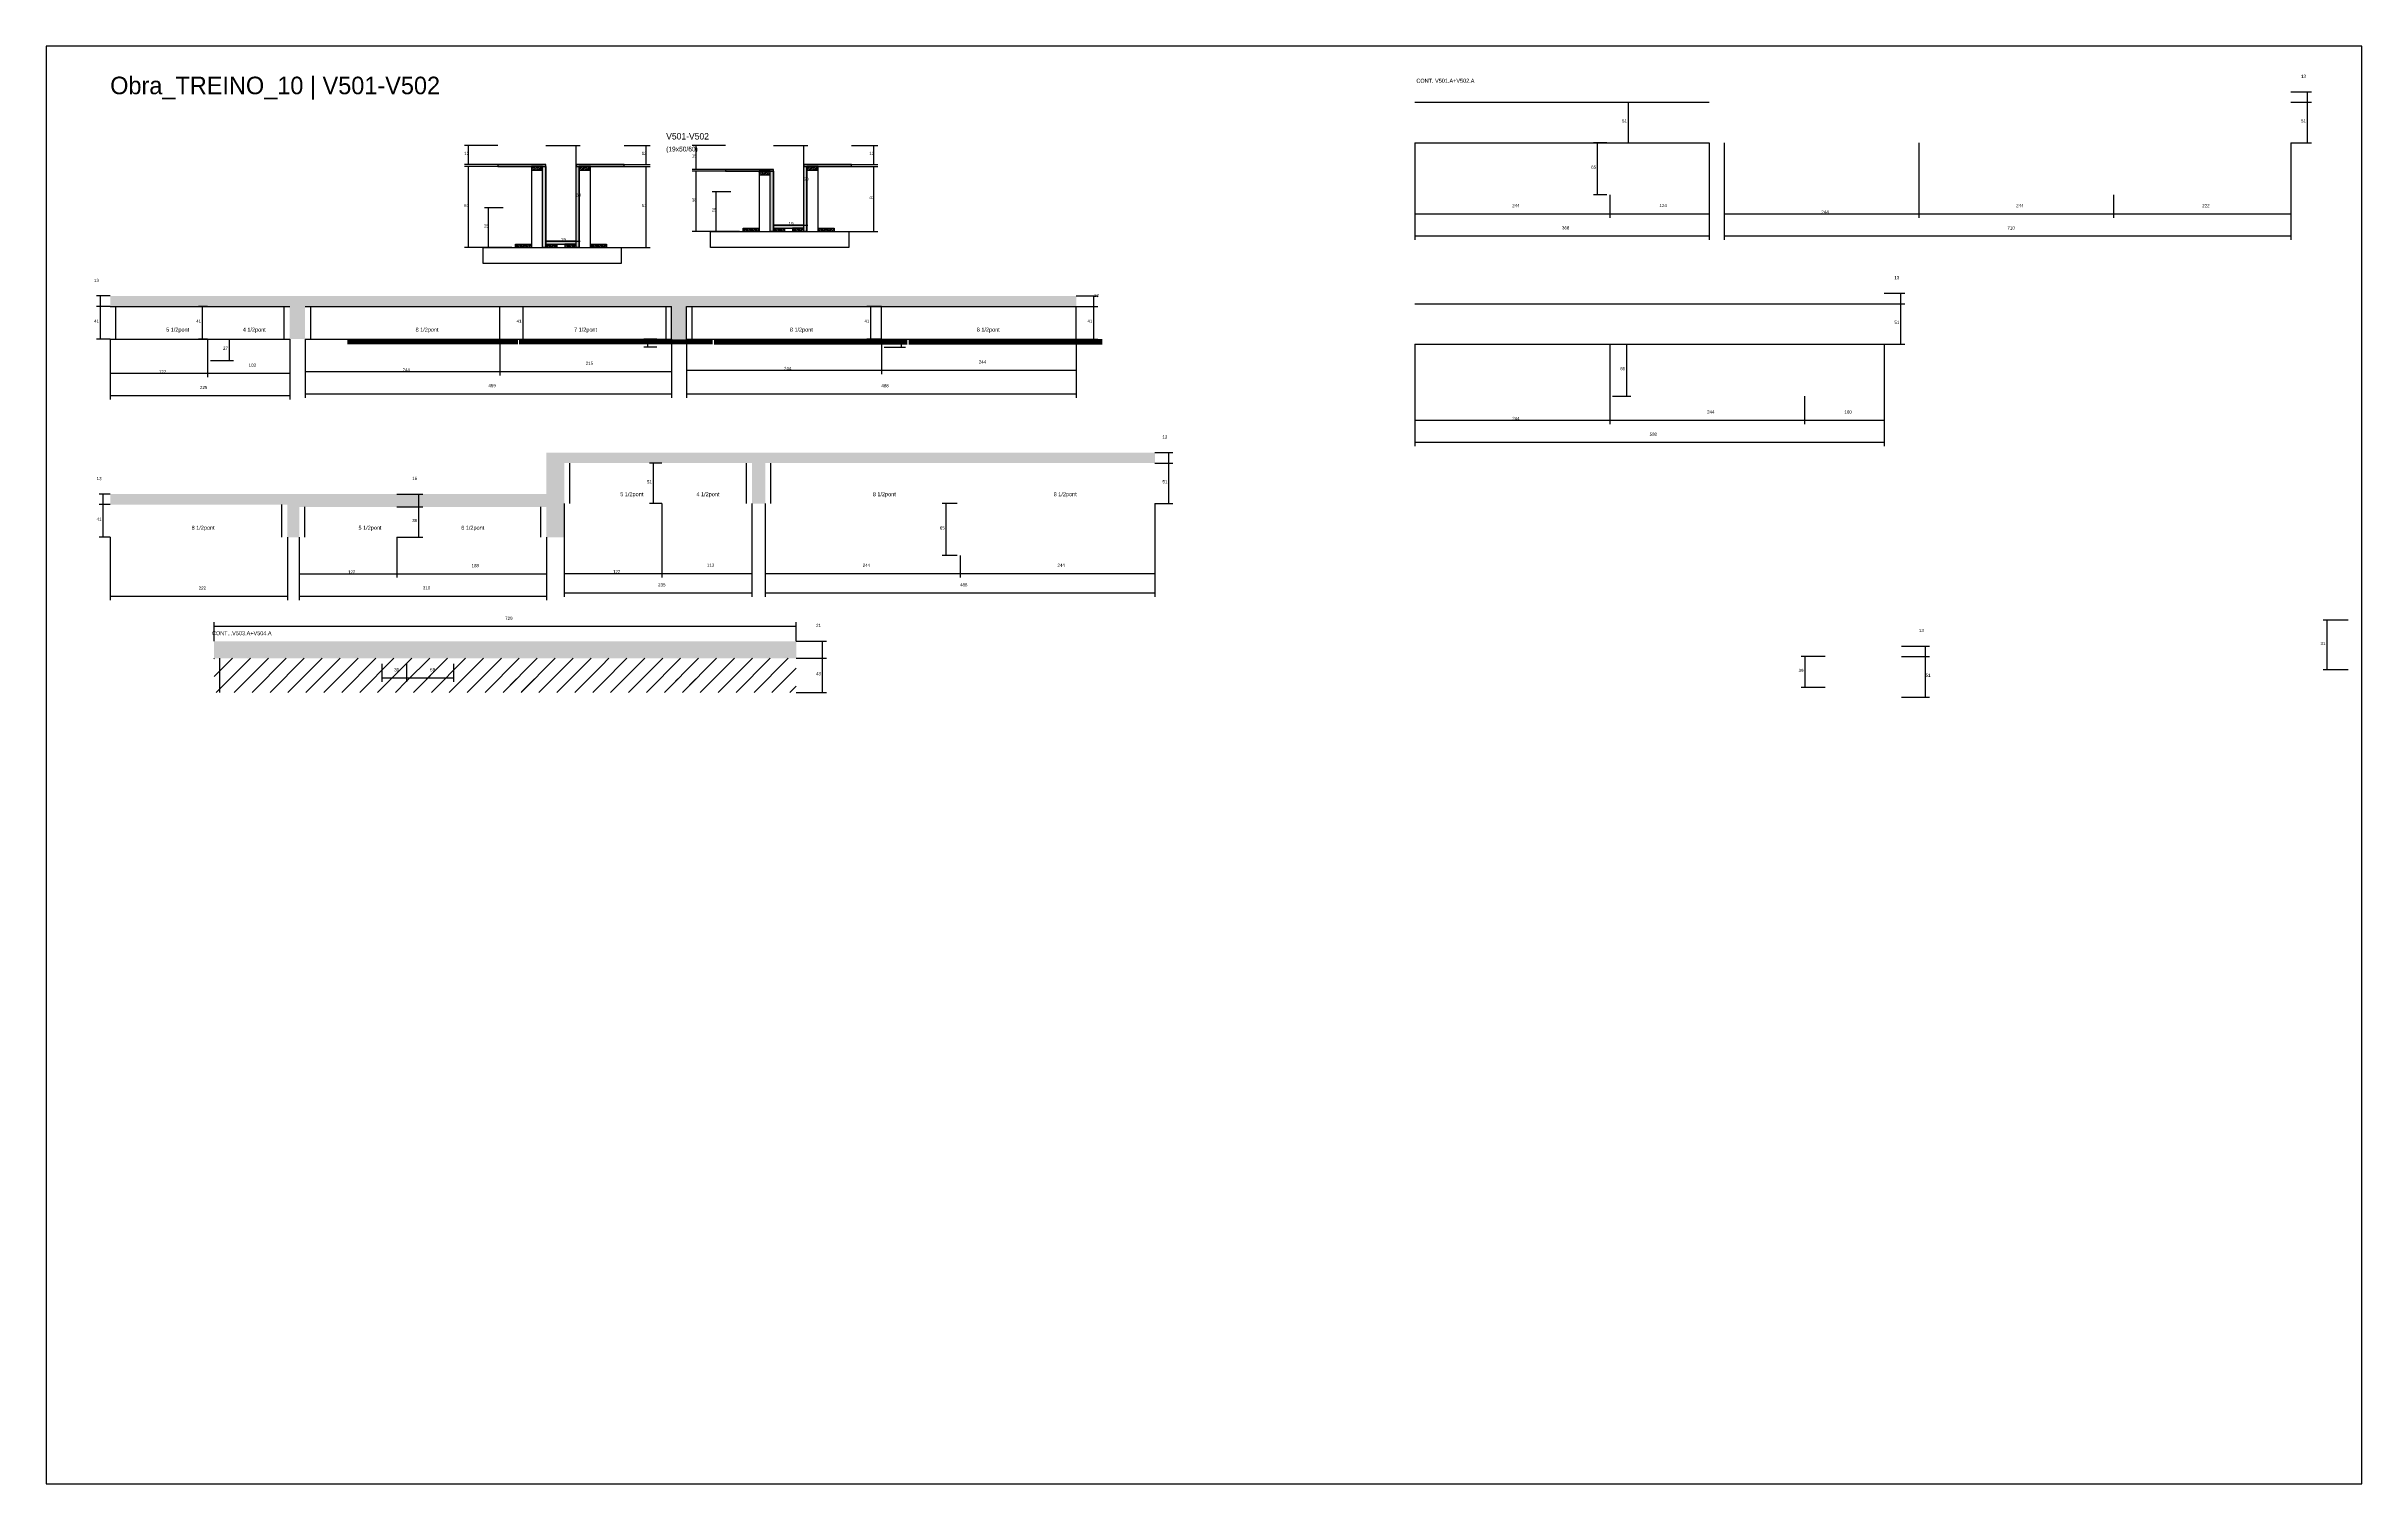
# Model space of a CAD drawing. Header units: metres. Extents: x -132 to 34800, y -36000 to 1848.
# Drawn here: x 31900 to 34800, y -18000 to -16200 of the extents above; entities that cross this region are included whole.
import ezdxf

# ---------------------------------------------------------------- set-up
doc = ezdxf.new("R2010")
doc.units = ezdxf.units.M
for name, color, linetype in [('CELL_BORDER', 8, 'Continuous'), ('COTA', 4, 'Continuous'), ('Cota Seção (2x)', 4, 'Continuous'), ('Hachura', 253, 'Continuous'), ('LABEL_ID', 3, 'Continuous'), ('Madeira', 126, 'Continuous'), ('NOMENCLATURA', 7, 'Continuous'), ('Painéis', 200, 'Continuous'), ('SARR_2.2x7', 40, 'Continuous'), ('Texto Seção', 7, 'Continuous')]:
    doc.layers.add(name, color=color, linetype=linetype)

msp = doc.modelspace()

# ---------------------------------------------------------------- hatches: boundary and pattern name
at = {"layer": 'COTA'}
h = msp.add_hatch(dxfattribs=at)
h.set_pattern_fill('AR-CONC', scale=0.03)
h.paths.add_polyline_path([(32683.2, -16525.8), (32683.2, -16566.6), (32701.9, -16566.6), (32701.9, -16525.8), (33189.9, -16525.8), (33189.9, -16512.6), (31980, -16512.6), (31980, -16525.8), (32204.9, -16525.8), (32204.9, -16566.6), (32224.2, -16566.6), (32224.2, -16525.8)])
h = msp.add_hatch(dxfattribs=at)
h.set_pattern_fill('AR-CONC', scale=0.03)
h.paths.add_polyline_path([(32548.8, -16772.7), (32548.8, -16721.9), (32783.8, -16721.9), (32783.8, -16772.7), (32800.5, -16772.7), (32800.5, -16721.9), (33288.5, -16721.9), (33288.5, -16708.7), (32526.3, -16708.7), (32526.3, -16760.7), (31980, -16760.7), (31980, -16773.9), (32201.9, -16773.9), (32201.9, -16814.7), (32216.9, -16814.7), (32216.9, -16776.9), (32526.3, -16776.9), (32526.3, -16814.7), (32548.8, -16814.7)])
h = msp.add_hatch(dxfattribs=at)
h.set_pattern_fill('AR-CONC', scale=0.03)
h.paths.add_polyline_path([(32410.1, -16945.1), (32320.1, -16945.1), (32128, -16945.1), (32110.2, -16945.1), (32110.2, -16966.3), (32128.1, -16966.3), (32320.2, -16966.3), (32410.2, -16966.3), (32839.3, -16966.3), (32839.3, -16945.1)])
at = {"layer": 'Hachura'}
h = msp.add_hatch(color=8, dxfattribs=at)
h.dxf.hatch_style = 1
h.paths.add_polyline_path([(32525.6, -16350.5), (32525.6, -16348.1), (32525.6, -16348.1), (32465.6, -16348.1), (32465.6, -16348.1), (32465.6, -16350.5), (32465.6, -16350.5), (32525.6, -16350.5)])
h = msp.add_hatch(dxfattribs=at)
h.set_pattern_fill('ANSI31', scale=0.5)
h.paths.add_polyline_path([(32521.6, -16354.9), (32521.6, -16350.5), (32521.6, -16350.5), (32507.6, -16350.5), (32507.6, -16350.5), (32507.6, -16354.9), (32507.6, -16354.9), (32521.6, -16354.9)])
h = msp.add_hatch(color=8, dxfattribs=at)
h.dxf.hatch_style = 1
h.paths.add_polyline_path([(32521.6, -16350.5), (32525.6, -16350.5), (32525.6, -16350.5), (32525.6, -16452.1), (32525.6, -16452.1), (32521.6, -16452.1), (32521.6, -16452.1), (32521.6, -16350.5)])
h = msp.add_hatch(color=8, dxfattribs=at)
h.dxf.hatch_style = 1
h.paths.add_polyline_path([(32623.6, -16350.5), (32623.6, -16348.1), (32623.6, -16348.1), (32563.6, -16348.1), (32563.6, -16348.1), (32563.6, -16350.5), (32563.6, -16350.5), (32623.6, -16350.5)])
h = msp.add_hatch(color=8, dxfattribs=at)
h.dxf.hatch_style = 1
h.paths.add_polyline_path([(32563.6, -16350.5), (32567.6, -16350.5), (32567.6, -16350.5), (32567.6, -16452.1), (32567.6, -16452.1), (32563.6, -16452.1), (32563.6, -16452.1), (32563.6, -16350.5)])
h = msp.add_hatch(dxfattribs=at)
h.set_pattern_fill('ANSI31', scale=0.5)
h.paths.add_polyline_path([(32581.6, -16354.9), (32581.6, -16350.5), (32581.6, -16350.5), (32567.6, -16350.5), (32567.6, -16350.5), (32567.6, -16354.9), (32567.6, -16354.9), (32581.6, -16354.9)])
h = msp.add_hatch(color=8, dxfattribs=at)
h.dxf.hatch_style = 1
h.paths.add_polyline_path([(32810.7, -16356.5), (32810.7, -16354.1), (32810.7, -16354.1), (32750.7, -16354.1), (32750.7, -16354.1), (32750.7, -16356.5), (32750.7, -16356.5), (32810.7, -16356.5)])
h = msp.add_hatch(color=8, dxfattribs=at)
h.dxf.hatch_style = 1
h.paths.add_polyline_path([(32908.7, -16350.5), (32908.7, -16348.1), (32908.7, -16348.1), (32848.7, -16348.1), (32848.7, -16348.1), (32848.7, -16350.5), (32848.7, -16350.5), (32908.7, -16350.5)])
h = msp.add_hatch(color=8, dxfattribs=at)
h.dxf.hatch_style = 1
h.paths.add_polyline_path([(32848.7, -16350.5), (32852.7, -16350.5), (32852.7, -16350.5), (32852.7, -16432.1), (32852.7, -16432.1), (32848.7, -16432.1), (32848.7, -16432.1), (32848.7, -16350.5)])
h = msp.add_hatch(dxfattribs=at)
h.set_pattern_fill('ANSI31', scale=0.5)
h.paths.add_polyline_path([(32866.7, -16354.9), (32866.7, -16350.5), (32866.7, -16350.5), (32852.7, -16350.5), (32852.7, -16350.5), (32852.7, -16354.9), (32852.7, -16354.9), (32866.7, -16354.9)])
h = msp.add_hatch(dxfattribs=at)
h.set_pattern_fill('ANSI31', scale=0.5)
h.paths.add_polyline_path([(32806.7, -16360.9), (32806.7, -16356.5), (32806.7, -16356.5), (32792.7, -16356.5), (32792.7, -16356.5), (32792.7, -16360.9), (32792.7, -16360.9), (32806.7, -16360.9)])
h = msp.add_hatch(color=8, dxfattribs=at)
h.dxf.hatch_style = 1
h.paths.add_polyline_path([(32806.7, -16356.5), (32810.7, -16356.5), (32810.7, -16356.5), (32810.7, -16432.1), (32810.7, -16432.1), (32806.7, -16432.1), (32806.7, -16432.1), (32806.7, -16356.5)])
h = msp.add_hatch(dxfattribs=at)
h.set_pattern_fill('ANSI31', scale=0.5)
h.paths.add_polyline_path([(32772.7, -16432.1), (32772.7, -16427.7), (32772.7, -16427.7), (32792.7, -16427.7), (32792.7, -16427.7), (32792.7, -16432.1), (32792.7, -16432.1), (32772.7, -16432.1)])
h = msp.add_hatch(color=8, dxfattribs=at)
h.dxf.hatch_style = 1
h.paths.add_polyline_path([(32848.7, -16427.7), (32848.7, -16424.1), (32848.7, -16424.1), (32810.7, -16424.1), (32810.7, -16424.1), (32810.7, -16427.7), (32810.7, -16427.7), (32848.7, -16427.7)])
h = msp.add_hatch(dxfattribs=at)
h.set_pattern_fill('ANSI31', scale=0.5)
h.paths.add_polyline_path([(32810.7, -16432.1), (32810.7, -16427.7), (32810.7, -16427.7), (32824.7, -16427.7), (32824.7, -16427.7), (32824.7, -16432.1), (32824.7, -16432.1), (32810.7, -16432.1)])
h = msp.add_hatch(dxfattribs=at)
h.set_pattern_fill('ANSI31', scale=0.5)
h.paths.add_polyline_path([(32848.7, -16432.1), (32848.7, -16427.7), (32848.7, -16427.7), (32834.7, -16427.7), (32834.7, -16427.7), (32834.7, -16432.1), (32834.7, -16432.1), (32848.7, -16432.1)])
h = msp.add_hatch(dxfattribs=at)
h.set_pattern_fill('ANSI31', scale=0.5)
h.paths.add_polyline_path([(32866.7, -16432.1), (32866.7, -16427.7), (32866.7, -16427.7), (32886.7, -16427.7), (32886.7, -16427.7), (32886.7, -16432.1), (32886.7, -16432.1), (32866.7, -16432.1)])
h = msp.add_hatch(dxfattribs=at)
h.set_pattern_fill('ANSI31', scale=0.5)
h.paths.add_polyline_path([(32487.6, -16452.1), (32487.6, -16447.7), (32487.6, -16447.7), (32507.6, -16447.7), (32507.6, -16447.7), (32507.6, -16452.1), (32507.6, -16452.1), (32487.6, -16452.1)])
h = msp.add_hatch(color=8, dxfattribs=at)
h.dxf.hatch_style = 1
h.paths.add_polyline_path([(32563.6, -16447.7), (32563.6, -16444.1), (32563.6, -16444.1), (32525.6, -16444.1), (32525.6, -16444.1), (32525.6, -16447.7), (32525.6, -16447.7), (32563.6, -16447.7)])
h = msp.add_hatch(dxfattribs=at)
h.set_pattern_fill('ANSI31', scale=0.5)
h.paths.add_polyline_path([(32525.6, -16452.1), (32525.6, -16447.7), (32525.6, -16447.7), (32539.6, -16447.7), (32539.6, -16447.7), (32539.6, -16452.1), (32539.6, -16452.1), (32525.6, -16452.1)])
h = msp.add_hatch(dxfattribs=at)
h.set_pattern_fill('ANSI31', scale=0.5)
h.paths.add_polyline_path([(32563.6, -16452.1), (32563.6, -16447.7), (32563.6, -16447.7), (32549.6, -16447.7), (32549.6, -16447.7), (32549.6, -16452.1), (32549.6, -16452.1), (32563.6, -16452.1)])
h = msp.add_hatch(dxfattribs=at)
h.set_pattern_fill('ANSI31', scale=0.5)
h.paths.add_polyline_path([(32581.6, -16452.1), (32581.6, -16447.7), (32581.6, -16447.7), (32601.6, -16447.7), (32601.6, -16447.7), (32601.6, -16452.1), (32601.6, -16452.1), (32581.6, -16452.1)])
h = msp.add_hatch(dxfattribs=at)
h.set_pattern_fill('ANSI31', scale=5)
h.paths.add_polyline_path([(32128.1, -16966.3), (32110.2, -16966.3), (32110.2, -17009.1), (32320.2, -17009.1), (32351.3, -17009.1), (32351.3, -16966.3), (32320.2, -16966.3)])
h = msp.add_hatch(dxfattribs=at)
h.set_pattern_fill('ANSI31', scale=5)
h.paths.add_polyline_path([(32595.3, -16966.3), (32410.2, -16966.3), (32351.3, -16966.3), (32351.3, -17009.1), (32410.2, -17009.1), (32595.3, -17009.1)])
h = msp.add_hatch(dxfattribs=at)
h.set_pattern_fill('ANSI31', scale=5)
h.paths.add_polyline_path([(32370, -16992.6), (32370, -16972), (32370, -16972), (32392.1, -16972), (32392.1, -16972), (32392.1, -16992.6), (32392.1, -16992.6), (32370, -16992.6)])
h = msp.add_hatch(dxfattribs=at)
h.set_pattern_fill('ANSI31', scale=5)
h.paths.add_polyline_path([(32465.8, -17008.3), (32465.8, -16992.1), (32465.8, -16992.1), (32533.3, -16992.1), (32533.3, -16992.1), (32533.3, -17008.3), (32533.3, -17008.3), (32465.8, -17008.3)])
h = msp.add_hatch(dxfattribs=at)
h.set_pattern_fill('ANSI31', scale=5)
h.paths.add_polyline_path([(32839.3, -16966.3), (32595.3, -16966.3), (32595.3, -17009.1), (32839.3, -17009.1)])
h = msp.add_hatch(dxfattribs=at)
h.set_pattern_fill('ANSI31', scale=5)
h.paths.add_polyline_path([(32681.3, -17008.2), (32748.9, -17008.2), (32748.9, -17008.2), (32754.4, -16992.2), (32754.4, -16992.2), (32686.8, -16992.2), (32686.8, -16992.2), (32681.3, -17008.2)])

# ---------------------------------------------------------------- linework, layer by layer
at = {"layer": 'CELL_BORDER'}
msp.add_lwpolyline([(31900, -18000), (34800, -18000), (34800, -16200), (31900, -16200)], close=True, dxfattribs=at)
at = {"layer": 'COTA'}
for p, q in [((34711.3, -16256.8), (34737.2, -16256.8)), ((34732.2, -16270), (34732.2, -16256.8)), ((33858.1, -16270), (33886.6, -16270)), ((33881.6, -16320.8), (33881.6, -16270)), ((34711.3, -16270), (34737.2, -16270)), ((34711.3, -16270), (34737.2, -16270)), ((34732.2, -16320.8), (34732.2, -16270)), ((32465.6, -16324.1), (32423.9, -16324.1)), ((32428.9, -16348.1), (32428.9, -16324.1)), ((32623.6, -16324.1), (32656.2, -16324.1)), ((32651.2, -16348.1), (32651.2, -16324.1)), ((32750.7, -16324.1), (32709, -16324.1)), ((32714, -16354.1), (32714, -16324.1)), ((32908.7, -16324.1), (32941.3, -16324.1)), ((32936.3, -16348.1), (32936.3, -16324.1)), ((33614.1, -16320.8), (33614.1, -16414.6)), ((33614.1, -16320.8), (33614.1, -16442.5)), ((33854.6, -16320.8), (33838, -16320.8)), ((33843, -16385.8), (33843, -16320.8)), ((33858.1, -16320.8), (33886.6, -16320.8)), ((33982.6, -16320.8), (33982.6, -16414.6)), ((33982.6, -16320.8), (33982.6, -16442.5)), ((34001.3, -16320.8), (34001.3, -16414.6)), ((34001.3, -16320.8), (34001.3, -16442.5)), ((34245.3, -16320.8), (34245.3, -16414.6)), ((34711.3, -16320.8), (34711.3, -16442.5)), ((34711.3, -16320.8), (34737.2, -16320.8)), ((34711.3, -16320.8), (34711.3, -16414.6)), ((32465.6, -16348.1), (32423.9, -16348.1)), ((32465.6, -16350.5), (32423.9, -16350.5)), ((32428.9, -16452.1), (32428.9, -16350.5)), ((32581.6, -16350.5), (32656.2, -16350.5)), ((32623.6, -16348.1), (32656.2, -16348.1)), ((32651.2, -16452.1), (32651.2, -16350.5)), ((32750.7, -16354.1), (32709, -16354.1)), ((32866.7, -16350.5), (32941.3, -16350.5)), ((32908.7, -16348.1), (32941.3, -16348.1)), ((32936.3, -16432.1), (32936.3, -16350.5)), ((32750.7, -16356.5), (32709, -16356.5)), ((32714, -16432.1), (32714, -16356.5)), ((32757.4, -16382.1), (32733.8, -16382.1)), ((32738.8, -16432.1), (32738.8, -16382.1)), ((32472.3, -16402.1), (32448.7, -16402.1)), ((32453.7, -16452.1), (32453.7, -16402.1)), ((33614.1, -16409.6), (33858.1, -16409.6)), ((33854.6, -16385.8), (33838, -16385.8)), ((33858.1, -16385.8), (33858.1, -16414.6)), ((33858.1, -16385.8), (33858.1, -16414.6)), ((33858.1, -16409.6), (33982.6, -16409.6)), ((34001.3, -16409.6), (34245.3, -16409.6)), ((34245.4, -16385.8), (34245.4, -16414.6)), ((34245.4, -16409.6), (34489.3, -16409.6)), ((34489.3, -16385.8), (34489.3, -16414.6)), ((34489.3, -16385.8), (34489.3, -16414.6)), ((34489.3, -16409.6), (34711.3, -16409.6)), ((32768.3, -16432.1), (32709, -16432.1)), ((32757.4, -16432.1), (32733.8, -16432.1)), ((32866.7, -16432.1), (32941.3, -16432.1)), ((33614.1, -16437.5), (33982.6, -16437.5)), ((34001.3, -16437.5), (34711.3, -16437.5)), ((32483.2, -16452.1), (32423.9, -16452.1)), ((32472.3, -16452.1), (32448.7, -16452.1)), ((32581.6, -16452.1), (32656.2, -16452.1)), ((31980, -16512.6), (31962.9, -16512.6)), ((31980, -16525.8), (31962.9, -16525.8)), ((31980, -16525.8), (31962.9, -16525.8)), ((31967.9, -16525.8), (31967.9, -16512.6)), ((31967.9, -16566.6), (31967.9, -16525.8)), ((32102, -16525.8), (32090.8, -16525.8)), ((32095.8, -16566.6), (32095.8, -16525.8)), ((32468.2, -16525.8), (32502.1, -16525.8)), ((32497.1, -16566.6), (32497.1, -16525.8)), ((32945.9, -16525.8), (32927.9, -16525.8)), ((32932.9, -16566.6), (32932.9, -16525.8)), ((33189.9, -16512.6), (33217.1, -16512.6)), ((33189.9, -16525.8), (33217.1, -16525.8)), ((33189.9, -16525.8), (33217.1, -16525.8)), ((33212.1, -16525.8), (33212.1, -16512.6)), ((33212.1, -16566.6), (33212.1, -16525.8)), ((34202.1, -16509.1), (34227.9, -16509.1)), ((34202.1, -16522.3), (34227.9, -16522.3)), ((34202.1, -16522.3), (34227.9, -16522.3)), ((34222.9, -16522.3), (34222.9, -16509.1)), ((34222.9, -16573.1), (34222.9, -16522.3)), ((31980, -16566.6), (31962.9, -16566.6)), ((31980, -16566.6), (31980, -16614.5)), ((31980, -16566.6), (31980, -16642.4)), ((32102, -16566.6), (32090.8, -16566.6)), ((32102, -16566.6), (32102, -16614.5)), ((32102, -16566.6), (32102, -16614.5)), ((32105.5, -16566.6), (32134.3, -16566.6)), ((32129.3, -16593.6), (32129.3, -16566.6)), ((32204.9, -16566.6), (32204.9, -16614.5)), ((32204.9, -16566.6), (32204.9, -16642.4)), ((32224.2, -16566.6), (32224.2, -16612.1)), ((32224.2, -16566.6), (32224.2, -16640)), ((32468.2, -16566.6), (32468.2, -16612.1)), ((32468.2, -16566.6), (32468.2, -16612.1)), ((32468.2, -16566.6), (32502.1, -16566.6)), ((32664.7, -16566.6), (32648.3, -16566.6)), ((32664.7, -16576.6), (32648.3, -16576.6)), ((32653.3, -16576.6), (32653.3, -16566.6)), ((32683.2, -16566.6), (32683.2, -16612.1)), ((32683.2, -16566.6), (32683.2, -16640)), ((32701.9, -16566.6), (32701.9, -16610.4)), ((32701.9, -16566.6), (32701.9, -16640)), ((32945.9, -16566.6), (32927.9, -16566.6)), ((32945.9, -16566.6), (32945.9, -16610.4)), ((32945.9, -16566.6), (32945.9, -16610.4)), ((32949.5, -16566.6), (32976.1, -16566.6)), ((32949.5, -16576.6), (32976.1, -16576.6)), ((32971.1, -16576.6), (32971.1, -16566.6)), ((33189.9, -16566.6), (33189.9, -16610.4)), ((33189.9, -16566.6), (33189.9, -16640)), ((33189.9, -16566.6), (33217.1, -16566.6)), ((33614.1, -16573.1), (33614.1, -16673)), ((33614.1, -16573.1), (33614.1, -16700.9)), ((33858.1, -16573.1), (33858.1, -16673)), ((33858.1, -16573.1), (33858.1, -16673)), ((33861.6, -16573.1), (33884.5, -16573.1)), ((33879.5, -16638.1), (33879.5, -16573.1)), ((34202.1, -16573.1), (34202.1, -16700.9)), ((34202.1, -16573.1), (34202.1, -16673)), ((34202.1, -16573.1), (34227.9, -16573.1)), ((31980, -16609.5), (32102, -16609.5)), ((32102, -16609.5), (32204.9, -16609.5)), ((32105.5, -16593.6), (32134.3, -16593.6)), ((32224.2, -16607.1), (32468.2, -16607.1)), ((32468.2, -16607.1), (32683.2, -16607.1)), ((32701.9, -16605.4), (32945.9, -16605.4)), ((32945.9, -16605.4), (33189.9, -16605.4)), ((31980, -16637.4), (32204.9, -16637.4)), ((32224.2, -16635), (32683.2, -16635)), ((32701.9, -16635), (33189.9, -16635)), ((33861.6, -16638.1), (33884.5, -16638.1)), ((34102.1, -16638.1), (34102.1, -16673)), ((34102.1, -16638.1), (34102.1, -16673)), ((33614.1, -16668), (33858.1, -16668)), ((33858.1, -16668), (34102.1, -16668)), ((34102.1, -16668), (34202.1, -16668)), ((33614.1, -16695.9), (34202.1, -16695.9)), ((32670.8, -16721.9), (32655.5, -16721.9)), ((32660.5, -16772.7), (32660.5, -16721.9)), ((33288.5, -16708.7), (33311.1, -16708.7)), ((33288.5, -16721.9), (33311.1, -16721.9)), ((33288.5, -16721.9), (33311.1, -16721.9)), ((33306.1, -16721.9), (33306.1, -16708.7)), ((33306.1, -16772.7), (33306.1, -16721.9)), ((31980, -16760.7), (31966.2, -16760.7)), ((31971.2, -16773.9), (31971.2, -16760.7)), ((32338.9, -16760.7), (32371.4, -16760.7)), ((32366.4, -16776.9), (32366.4, -16760.7)), ((31980, -16773.9), (31966.2, -16773.9)), ((31980, -16773.9), (31966.2, -16773.9)), ((31971.2, -16814.7), (31971.2, -16773.9)), ((32338.9, -16776.9), (32371.4, -16776.9)), ((32338.9, -16776.9), (32371.4, -16776.9)), ((32366.4, -16814.7), (32366.4, -16776.9)), ((32548.8, -16772.7), (32548.8, -16865)), ((32548.8, -16772.7), (32548.8, -16889.5)), ((32670.8, -16772.7), (32655.5, -16772.7)), ((32670.8, -16772.7), (32670.8, -16865)), ((32670.8, -16772.7), (32670.8, -16865)), ((32783.8, -16772.7), (32783.8, -16865)), ((32783.8, -16772.7), (32783.8, -16889.5)), ((32800.5, -16772.7), (32800.5, -16865)), ((32800.5, -16772.7), (32800.5, -16889.5)), ((33041, -16772.7), (33022.2, -16772.7)), ((33027.2, -16837.7), (33027.2, -16772.7)), ((33288.5, -16772.7), (33288.5, -16889.5)), ((33288.5, -16772.7), (33311.1, -16772.7)), ((31980, -16814.7), (31966.2, -16814.7)), ((31980, -16814.7), (31980, -16893.4)), ((32201.9, -16814.7), (32201.9, -16893.4)), ((32216.9, -16814.7), (32216.9, -16865.4)), ((32216.9, -16814.7), (32216.9, -16893.4)), ((32338.9, -16814.7), (32338.9, -16865.4)), ((32338.9, -16814.7), (32338.9, -16865.4)), ((32338.9, -16814.7), (32371.4, -16814.7)), ((32526.3, -16814.7), (32526.3, -16865.4)), ((32526.3, -16814.7), (32526.3, -16893.4)), ((33041, -16837.7), (33022.2, -16837.7)), ((33044.5, -16837.7), (33044.5, -16865)), ((33044.5, -16837.7), (33044.5, -16865)), ((33288.5, -16837.7), (33288.5, -16865)), ((32216.9, -16860.4), (32338.9, -16860.4)), ((32338.9, -16860.4), (32526.3, -16860.4)), ((32548.8, -16860), (32670.8, -16860)), ((32670.8, -16860), (32783.8, -16860)), ((32800.5, -16860), (33044.5, -16860)), ((33044.5, -16860), (33288.5, -16860)), ((31980, -16888.4), (32201.9, -16888.4)), ((32216.9, -16888.4), (32526.3, -16888.4)), ((32548.8, -16884.5), (32783.8, -16884.5)), ((32800.5, -16884.5), (33288.5, -16884.5)), ((32110.2, -16945.1), (32110.2, -16921)), ((32110.2, -16926), (32839.3, -16926)), ((32839.3, -16945.1), (32839.3, -16921)), ((32839.3, -16945.1), (32877.2, -16945.1)), ((32872.2, -16966.3), (32872.2, -16945.1)), ((34127.8, -16964.2), (34097.9, -16964.2)), ((34102.9, -17003), (34102.9, -16964.2)), ((34223.8, -16951), (34258.8, -16951)), ((34223.8, -16964.2), (34258.8, -16964.2)), ((34223.8, -16964.2), (34258.8, -16964.2)), ((34253.8, -16964.2), (34253.8, -16951)), ((34253.8, -17015), (34253.8, -16964.2)), ((32320.2, -16973.3), (32320.2, -16995.9)), ((32320.2, -16990.9), (32351.3, -16990.9)), ((32351.3, -16973.3), (32351.3, -16995.9)), ((32351.3, -16973.3), (32351.3, -16995.9)), ((32351.3, -16990.9), (32410.2, -16990.9)), ((32410.2, -16973.3), (32410.2, -16995.9)), ((32839.3, -16966.3), (32877.2, -16966.3)), ((32839.3, -16966.3), (32877.2, -16966.3)), ((32872.2, -17009.1), (32872.2, -16966.3)), ((32839.3, -17009.1), (32877.2, -17009.1)), ((34127.8, -17003), (34097.9, -17003)), ((34223.8, -17015), (34258.8, -17015))]:
    msp.add_line(p, q, dxfattribs=at)
at = {"layer": 'Cota Seção (2x)'}
for p, q in [((32525.6, -16324.1), (32568.6, -16324.1)), ((32563.6, -16444.1), (32563.6, -16324.1)), ((32810.7, -16324.1), (32853.7, -16324.1)), ((32848.7, -16424.1), (32848.7, -16324.1)), ((32525.6, -16452.1), (32525.6, -16439.1)), ((32563.6, -16452.1), (32563.6, -16439.1)), ((32810.7, -16432.1), (32810.7, -16419.1)), ((32810.7, -16424.1), (32853.7, -16424.1)), ((32810.7, -16424.1), (32848.7, -16424.1)), ((32848.7, -16432.1), (32848.7, -16419.1)), ((32525.6, -16444.1), (32568.6, -16444.1)), ((32525.6, -16444.1), (32563.6, -16444.1)), ((34783, -16918.8), (34751.6, -16918.8)), ((34756.6, -16980.8), (34756.6, -16918.8)), ((34783, -16980.8), (34751.6, -16980.8))]:
    msp.add_line(p, q, dxfattribs=at)
at = {"layer": 'Madeira'}
for points in [[(32521.6, -16354.9), (32521.6, -16350.5), (32507.6, -16350.5), (32507.6, -16354.9)], [(32521.6, -16350.5), (32507.6, -16350.5), (32507.6, -16452.1), (32521.6, -16452.1)], [(32581.6, -16354.9), (32581.6, -16350.5), (32567.6, -16350.5), (32567.6, -16354.9)], [(32581.6, -16350.5), (32567.6, -16350.5), (32567.6, -16452.1), (32581.6, -16452.1)], [(32866.7, -16354.9), (32866.7, -16350.5), (32852.7, -16350.5), (32852.7, -16354.9)], [(32866.7, -16350.5), (32852.7, -16350.5), (32852.7, -16432.1), (32866.7, -16432.1)], [(32806.7, -16360.9), (32806.7, -16356.5), (32792.7, -16356.5), (32792.7, -16360.9)], [(32806.7, -16356.5), (32792.7, -16356.5), (32792.7, -16432.1), (32806.7, -16432.1)], [(32905.1, -16452.1), (32732.1, -16452.1), (32732.1, -16432.1), (32905.1, -16432.1)], [(32772.7, -16432.1), (32772.7, -16427.7), (32792.7, -16427.7), (32792.7, -16432.1)], [(32810.7, -16432.1), (32810.7, -16427.7), (32824.7, -16427.7), (32824.7, -16432.1)], [(32848.7, -16432.1), (32848.7, -16427.7), (32834.7, -16427.7), (32834.7, -16432.1)], [(32866.7, -16432.1), (32866.7, -16427.7), (32886.7, -16427.7), (32886.7, -16432.1)], [(32620, -16472.1), (32447, -16472.1), (32447, -16452.1), (32620, -16452.1)], [(32487.6, -16452.1), (32487.6, -16447.7), (32507.6, -16447.7), (32507.6, -16452.1)], [(32525.6, -16452.1), (32525.6, -16447.7), (32539.6, -16447.7), (32539.6, -16452.1)], [(32563.6, -16452.1), (32563.6, -16447.7), (32549.6, -16447.7), (32549.6, -16452.1)], [(32581.6, -16452.1), (32581.6, -16447.7), (32601.6, -16447.7), (32601.6, -16452.1)]]:
    msp.add_lwpolyline(points, close=True, dxfattribs=at)
at = {"layer": 'Painéis'}
for p, q in [((33614.1, -16270), (33982.6, -16270)), ((33614.1, -16320.8), (33982.6, -16320.8)), ((32465.6, -16348.1), (32525.6, -16348.1)), ((32525.6, -16452.1), (32525.6, -16350.5)), ((32563.6, -16348.1), (32623.6, -16348.1)), ((32567.6, -16452.1), (32567.6, -16350.5)), ((32750.7, -16354.1), (32810.7, -16354.1)), ((32848.7, -16348.1), (32908.7, -16348.1)), ((32852.7, -16432.1), (32852.7, -16350.5)), ((32810.7, -16432.1), (32810.7, -16356.5)), ((32810.7, -16424.1), (32848.7, -16424.1)), ((32810.7, -16427.7), (32810.7, -16424.1)), ((32848.7, -16427.7), (32848.7, -16424.1)), ((32525.6, -16444.1), (32563.6, -16444.1)), ((32525.6, -16447.7), (32525.6, -16444.1)), ((32563.6, -16447.7), (32563.6, -16444.1)), ((31980, -16525.8), (32204.9, -16525.8)), ((32224.2, -16525.8), (32683.2, -16525.8)), ((32468.2, -16566.6), (32468.2, -16525.8)), ((32683.2, -16566.6), (32683.2, -16525.8)), ((32701.9, -16525.8), (33189.9, -16525.8)), ((32701.9, -16566.6), (32701.9, -16525.8)), ((32945.9, -16566.6), (32945.9, -16525.8)), ((33189.9, -16566.6), (33189.9, -16525.8)), ((33614.1, -16522.3), (34202.1, -16522.3)), ((31980, -16566.6), (32204.9, -16566.6)), ((32224.2, -16566.6), (32683.2, -16566.6)), ((32701.9, -16566.6), (33189.9, -16566.6)), ((33614.1, -16573.1), (34202.1, -16573.1))]:
    msp.add_line(p, q, dxfattribs=at)
for points in [[(32525.6, -16350.5), (32525.6, -16348.1), (32465.6, -16348.1), (32465.6, -16350.5)], [(32521.6, -16350.5), (32525.6, -16350.5), (32525.6, -16452.1), (32521.6, -16452.1)], [(32623.6, -16350.5), (32623.6, -16348.1), (32563.6, -16348.1), (32563.6, -16350.5)], [(32563.6, -16350.5), (32567.6, -16350.5), (32567.6, -16452.1), (32563.6, -16452.1)], [(32810.7, -16356.5), (32810.7, -16354.1), (32750.7, -16354.1), (32750.7, -16356.5)], [(32908.7, -16350.5), (32908.7, -16348.1), (32848.7, -16348.1), (32848.7, -16350.5)], [(32848.7, -16350.5), (32852.7, -16350.5), (32852.7, -16432.1), (32848.7, -16432.1)], [(32806.7, -16356.5), (32810.7, -16356.5), (32810.7, -16432.1), (32806.7, -16432.1)], [(32848.7, -16427.7), (32848.7, -16424.1), (32810.7, -16424.1), (32810.7, -16427.7)], [(32563.6, -16447.7), (32563.6, -16444.1), (32525.6, -16444.1), (32525.6, -16447.7)]]:
    msp.add_lwpolyline(points, close=True, dxfattribs=at)
at = {"layer": 'SARR_2.2x7'}
for p, q in [((31987, -16566.6), (31987, -16525.8)), ((32197.9, -16566.6), (32197.9, -16525.8)), ((32231.2, -16566.6), (32231.2, -16525.8)), ((32676.2, -16566.6), (32676.2, -16525.8)), ((32708.9, -16566.6), (32708.9, -16525.8)), ((32277.4, -16567.7), (32490.4, -16567.7)), ((32277.4, -16568.8), (32490.4, -16568.8)), ((32277.4, -16569.8), (32490.4, -16569.8)), ((32277.4, -16570.9), (32490.4, -16570.9)), ((32277.4, -16572), (32490.4, -16572)), ((32492.4, -16567.7), (32734.4, -16567.7)), ((32492.4, -16568.8), (32734.4, -16568.8)), ((32492.4, -16569.8), (32734.4, -16569.8)), ((32492.4, -16570.9), (32734.4, -16570.9)), ((32492.4, -16572), (32734.4, -16572)), ((32736.4, -16567.3), (32978.4, -16567.3)), ((32736.4, -16568), (32978.4, -16568)), ((32736.4, -16568.8), (32978.4, -16568.8)), ((32736.4, -16569.5), (32978.4, -16569.5)), ((32736.4, -16570.2), (32978.4, -16570.2)), ((32736.4, -16570.9), (32978.4, -16570.9)), ((32736.4, -16571.7), (32978.4, -16571.7)), ((32736.4, -16572.4), (32978.4, -16572.4)), ((32980.4, -16567.3), (33222.4, -16567.3)), ((32980.4, -16568), (33222.4, -16568)), ((32980.4, -16568.8), (33222.4, -16568.8)), ((32980.4, -16569.5), (33222.4, -16569.5)), ((32980.4, -16570.2), (33222.4, -16570.2)), ((32980.4, -16570.9), (33222.4, -16570.9)), ((32980.4, -16571.7), (33222.4, -16571.7)), ((32980.4, -16572.4), (33222.4, -16572.4)), ((32555.8, -16772.7), (32555.8, -16721.9)), ((32776.8, -16772.7), (32776.8, -16721.9)), ((32807.5, -16772.7), (32807.5, -16721.9)), ((32194.9, -16814.7), (32194.9, -16773.9)), ((32223.9, -16814.7), (32223.9, -16776.9)), ((32519.3, -16814.7), (32519.3, -16776.9)), ((32117.2, -17009.1), (32117.2, -16966.3))]:
    msp.add_line(p, q, dxfattribs=at)

# ---------------------------------------------------------------- texts
at = {"layer": 'COTA'}
for s, p in [('13', (34724, -16239.5)), ('51', (33873.5, -16295.4)), ('51', (34724, -16295.4)), ('12', (32423.4, -16336.1)), ('12', (32645.7, -16336.1)), ('15', (32708.5, -16339.1)), ('12', (32930.8, -16336.1)), ('65', (33834.9, -16353.3)), ('51', (32423.4, -16401.3)), ('51', (32645.7, -16401.3)), ('38', (32708.5, -16394.3)), ('25', (32733.3, -16407.1)), ('41', (32930.8, -16391.3)), ('244', (33736.1, -16401.5)), ('124', (33920.4, -16401.4)), ('244', (34123.3, -16409.6)), ('244', (34367.3, -16401.5)), ('222', (34600.3, -16401.6)), ('25', (32448.2, -16427.1)), ('368', (33798.4, -16429.2)), ('710', (34356.3, -16429.4)), ('13', (31959.7, -16495.2)), ('13', (34214.7, -16491.7)), ('13', (33212.1, -16514.1)), ('41', (31959.8, -16546.2)), ('41', (32087.7, -16546.2)), ('41', (32489, -16546.2)), ('41', (32924.7, -16546.2)), ('41', (33204, -16546.2)), ('51', (34214.8, -16547.7)), ('27', (32121.3, -16580.1)), ('10', (32653.3, -16571.6)), ('10', (32971.1, -16571.6)), ('122', (32041, -16609.5)), ('103', (32153.4, -16601.3)), ('244', (32346.2, -16607.1)), ('215', (32575.7, -16599)), ('244', (32823.9, -16605.4)), ('244', (33067.9, -16597.3)), ('65', (33871.4, -16605.6)), ('225', (32092.4, -16629.3)), ('459', (32453.7, -16626.9)), ('488', (32945.9, -16627)), ('244', (33736.1, -16668)), ('244', (33980.1, -16659.9)), ('100', (34152.1, -16659.9)), ('13', (33297.9, -16691.3)), ('588', (33908.1, -16687.8)), ('13', (31963, -16743.3)), ('16', (32358.3, -16743.1)), ('51', (32652.3, -16747.3)), ('51', (33298, -16747.3)), ('41', (31963.1, -16794.3)), ('38', (32358.1, -16795.8)), ('65', (33019.1, -16805.2)), ('188', (32432.6, -16852.3)), ('113', (32727.3, -16851.8)), ('244', (32922.5, -16851.9)), ('244', (33166.5, -16851.9)), ('222', (32090.9, -16880.4)), ('122', (32277.9, -16860.4)), ('310', (32371.6, -16880.1)), ('122', (32609.8, -16860)), ('235', (32666.3, -16876.3)), ('488', (33044.5, -16876.4)), ('729', (32474.7, -16918.4)), ('21', (32864.1, -16927.2)), ('13', (34245.5, -16933.6)), ('31', (32335.8, -16982.7)), ('59', (32380.8, -16982.7)), ('43', (32864.1, -16987.7)), ('39', (34094.7, -16983.6)), ('51', (34253.8, -16989.6))]:
    msp.add_text(s, height=4, dxfattribs=at).set_placement(p)
at = {"layer": 'Cota Seção (2x)'}
for s, p in [('60', (32563.6, -16388.4)), ('50', (32848.7, -16368.4)), ('19', (32544.6, -16444.1)), ('19', (32829.7, -16424.1)), ('31', (34748.4, -16949.8))]:
    msp.add_text(s, height=4, dxfattribs=at).set_placement(p)
at = {"layer": 'LABEL_ID'}
msp.add_text('Obra_TREINO_10 | V501-V502', height=22, dxfattribs=at).set_placement((31980, -16260))
at = {"layer": 'NOMENCLATURA'}
for s, p in [('5 1/2pont', (32050.1, -16557.3)), ('4 1/2pont', (32146.1, -16557.3)), ('8 1/2pont', (32362.5, -16557.3)), ('7 1/2pont', (32561, -16557.3)), ('8 1/2pont', (32831.3, -16557.3)), ('8 1/2pont', (33065.4, -16557.3)), ('5 1/2pont', (32618.9, -16763.4)), ('4 1/2pont', (32714.3, -16763.4)), ('8 1/2pont', (32935.2, -16763.4)), ('8 1/2pont', (33161.7, -16763.4)), ('8 1/2pont', (32082, -16805.4)), ('5 1/2pont', (32291, -16805.4)), ('6 1/2pont', (32419.7, -16805.4))]:
    msp.add_text(s, height=5, dxfattribs=at).set_placement(p)
at = {"layer": 'Texto Seção'}
for s, height, p in [('CONT. V501.A+V502.A', 5, (33616, -16245.6)), ('V501-V502', 8, (32676.4, -16316.7)), ('(19x50/60)', 6, (32676.4, -16331.7)), ('CONT...V503.A+V504.A', 5, (32107.5, -16937.5))]:
    msp.add_text(s, height=height, dxfattribs=at).set_placement(p)

doc.saveas('drawing.dxf')
